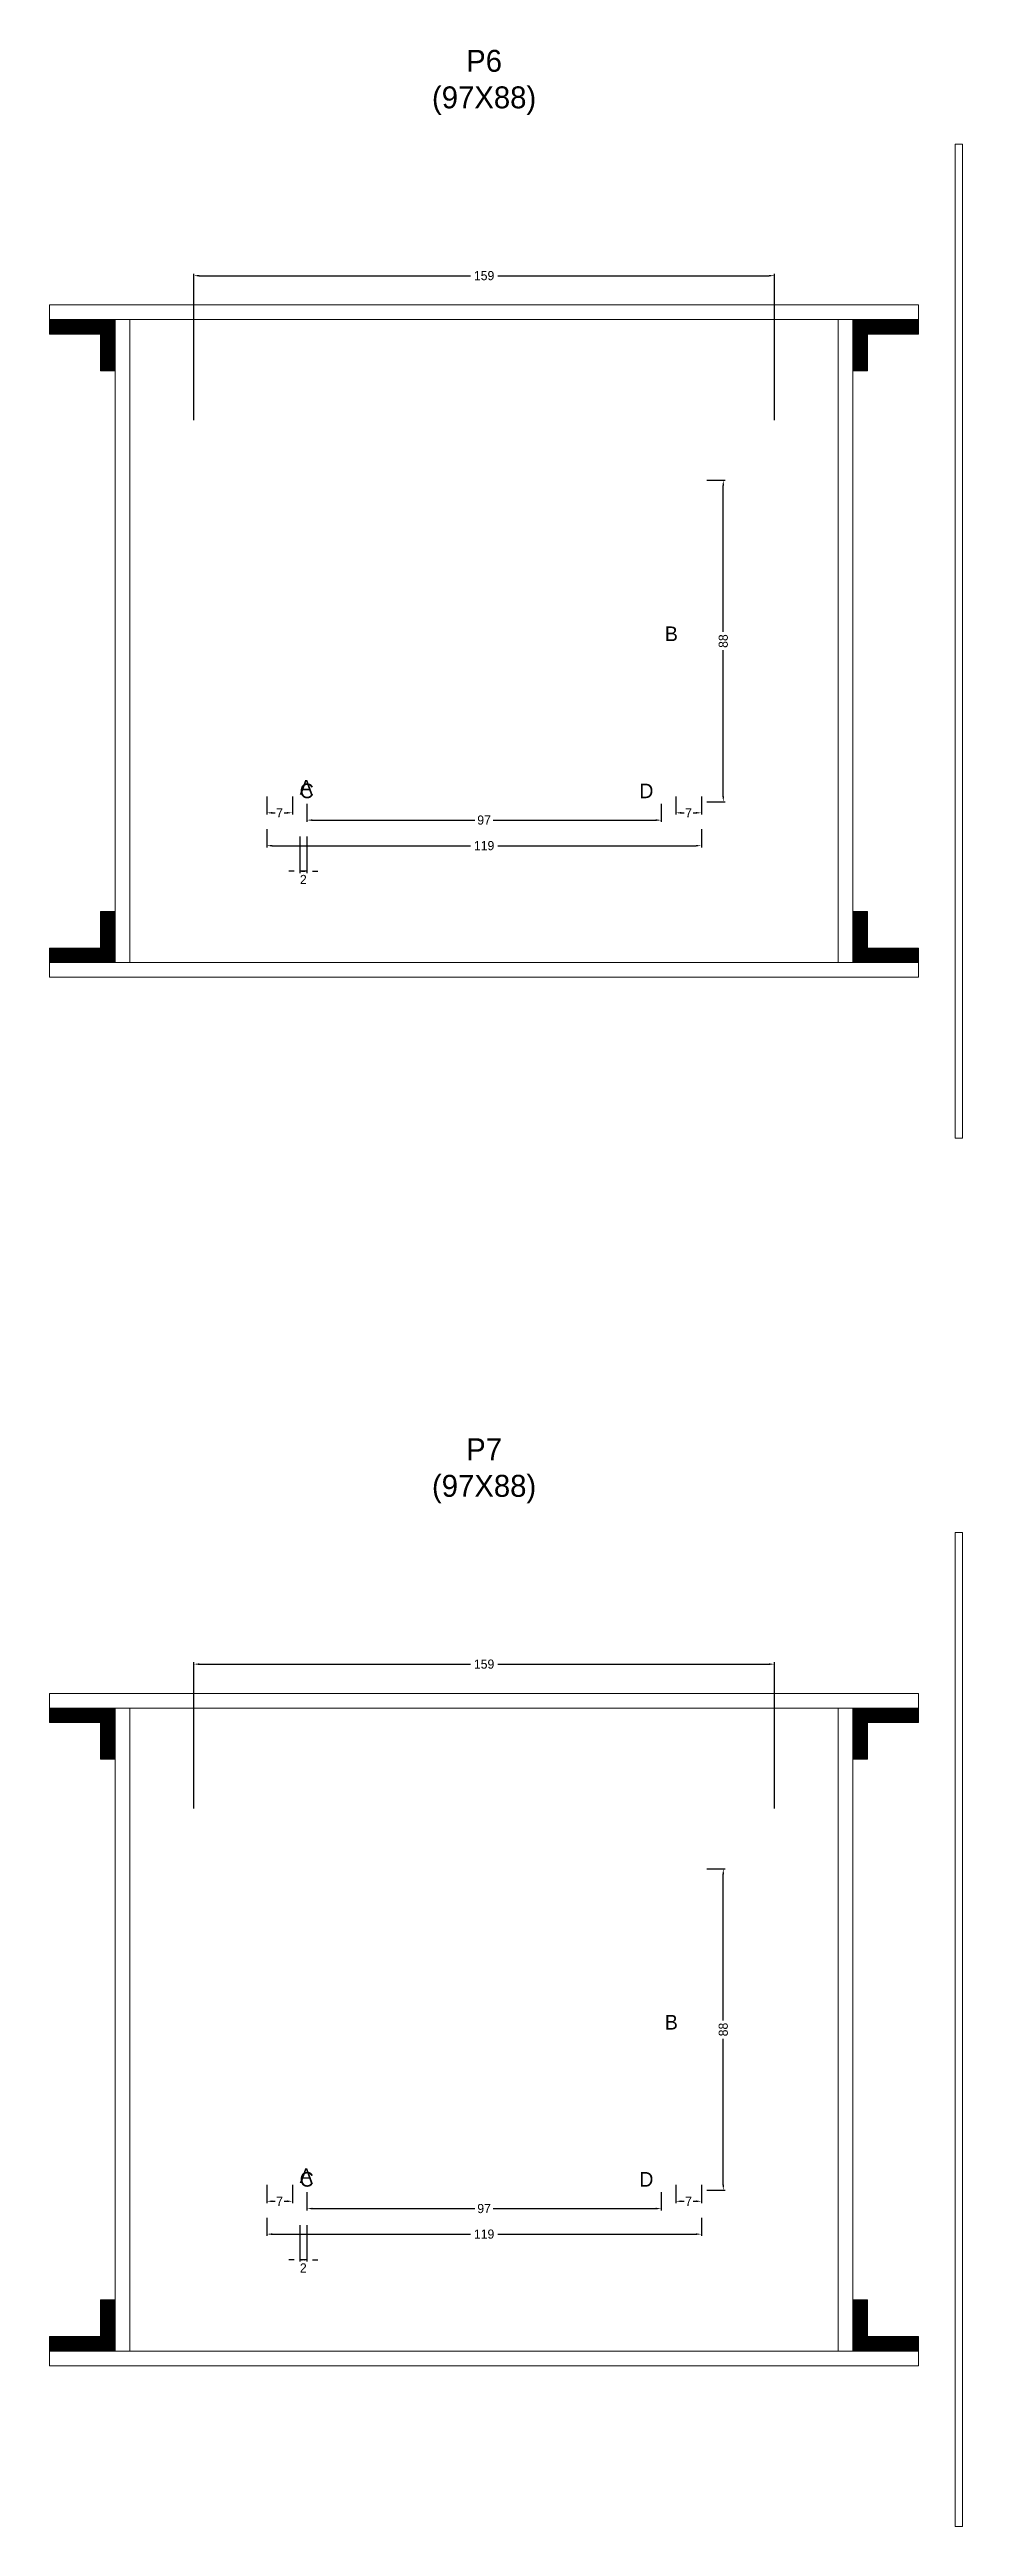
# Model space of a CAD drawing. Header units: centimetres. Extents: x -10500 to 4141, y -7986 to 295.
# Drawn here: x -119 to 131, y -2276 to -1598 of the extents above; entities that cross this region are included whole.
import ezdxf

# ---------------------------------------------------------------- set-up
doc = ezdxf.new("R2010")
doc.units = ezdxf.units.CM
for name, color, linetype in [('COTA', 241, 'Continuous'), ('Hachura', 251, 'Continuous'), ('NOMENCLATURA', 7, 'Continuous'), ('SARRAFO', 251, 'Continuous')]:
    doc.layers.add(name, color=color, linetype=linetype)
doc.dimstyles.new('cotax2', dxfattribs={"dimtxt": 2.5, "dimasz": 1.5, "dimexe": 0.5, "dimexo": 0.5, "dimgap": 0.5, "dimtad": 1, "dimcen": 2.5, "dimazin": 3, "dimtfac": 1, "dimtmove": 0, "dimatfit": 3})

msp = doc.modelspace()

# ---------------------------------------------------------------- texts
at = {"layer": 'NOMENCLATURA'}
for s, p in [('B', (49.5, -1760)), ('A', (-50.5, -1802)), ('C', (-50.5, -1803)), ('D', (42.5, -1803)), ('B', (49.5, -2140)), ('A', (-50.5, -2182)), ('C', (-50.5, -2183)), ('D', (42.5, -2183))]:
    msp.add_text(s, height=4, dxfattribs=at).set_placement(p)
at = {"layer": 'NOMENCLATURA', "char_height": 6, "attachment_point": 8}
for s, insert in [('P6\\P(97X88)', (0, -1616)), ('P7\\P(97X88)', (0, -1996))]:
    msp.add_mtext(s, dxfattribs=dict(at, insert=insert))

# ---------------------------------------------------------------- blocks, each defined once
blk = doc.blocks.new('_CLOSEDFILLED')
at = {"color": 0, "linetype": 'BYBLOCK'}
blk.add_solid([(-1, 0.16), (0, 0), (-1, -0.16)], dxfattribs=at)
blk = doc.blocks.new('*D170')
for p, q in [((-59.5, -2191.5), (-59.5, -2196.5)), ((-58, -2196), (-3.75, -2196)), ((3.75, -2196), (58, -2196)), ((59.5, -2191.5), (59.5, -2196.5))]:
    blk.add_line(p, q)
at = {"layer": 'Defpoints'}
for p in [(-59.5, -2191), (-59.5, -2196), (59.5, -2191)]:
    blk.add_point(p, dxfattribs=at)
at = {"layer": 'COTA', "xscale": 1.5, "yscale": 1.5, "rotation": 180}
blk.add_blockref('_CLOSEDFILLED', (-59.5, -2196), dxfattribs=at)
at = {"layer": 'COTA', "xscale": 1.5, "yscale": 1.5}
blk.add_blockref('_CLOSEDFILLED', (59.5, -2196), dxfattribs=at)
at = {"layer": 'COTA', "insert": (0, -2196), "char_height": 2.5, "attachment_point": 5}
blk.add_mtext('119', dxfattribs=at)
blk = doc.blocks.new('*D171')
for p, q in [((-48.5, -2184.5), (-48.5, -2189.5)), ((-47, -2189), (-2.5, -2189)), ((2.5, -2189), (47, -2189)), ((48.5, -2184.5), (48.5, -2189.5))]:
    blk.add_line(p, q)
at = {"layer": 'Defpoints'}
for p in [(-48.5, -2184), (-48.5, -2189), (48.5, -2184)]:
    blk.add_point(p, dxfattribs=at)
at = {"layer": 'COTA', "xscale": 1.5, "yscale": 1.5, "rotation": 180}
blk.add_blockref('_CLOSEDFILLED', (-48.5, -2189), dxfattribs=at)
at = {"layer": 'COTA', "xscale": 1.5, "yscale": 1.5}
blk.add_blockref('_CLOSEDFILLED', (48.5, -2189), dxfattribs=at)
at = {"layer": 'COTA', "insert": (0, -2189), "char_height": 2.5, "attachment_point": 5}
blk.add_mtext('97', dxfattribs=at)
blk = doc.blocks.new('*D172')
for p, q in [((61, -2096), (66, -2096)), ((65.5, -2137.5), (65.5, -2097.5)), ((65.5, -2182.5), (65.5, -2142.5)), ((61, -2184), (66, -2184))]:
    blk.add_line(p, q)
at = {"layer": 'Defpoints'}
for p in [(60.5, -2096), (60.5, -2184), (65.5, -2184)]:
    blk.add_point(p, dxfattribs=at)
at = {"layer": 'COTA', "xscale": 1.5, "yscale": 1.5}
for p, rotation in [((65.5, -2096), 90), ((65.5, -2184), 270)]:
    blk.add_blockref('_CLOSEDFILLED', p, dxfattribs=dict(at, rotation=rotation))
at = {"layer": 'COTA', "insert": (65.5, -2140), "char_height": 2.5, "attachment_point": 5, "rotation": 90}
blk.add_mtext('88', dxfattribs=at)
blk = doc.blocks.new('*D173')
for p, q in [((-59.5, -2182.5), (-59.5, -2187.5)), ((-52.5, -2182.5), (-52.5, -2187.5)), ((-58, -2187), (-57.25, -2187)), ((-54.75, -2187), (-54, -2187))]:
    blk.add_line(p, q)
at = {"layer": 'Defpoints'}
for p in [(-59.5, -2182), (-52.5, -2182), (-59.5, -2187)]:
    blk.add_point(p, dxfattribs=at)
at = {"layer": 'COTA', "xscale": 1.5, "yscale": 1.5, "rotation": 180}
blk.add_blockref('_CLOSEDFILLED', (-59.5, -2187), dxfattribs=at)
at = {"layer": 'COTA', "xscale": 1.5, "yscale": 1.5}
blk.add_blockref('_CLOSEDFILLED', (-52.5, -2187), dxfattribs=at)
at = {"layer": 'COTA', "insert": (-56, -2187), "char_height": 2.5, "attachment_point": 5}
blk.add_mtext('7', dxfattribs=at)
blk = doc.blocks.new('*D174')
for p, q in [((52.5, -2182.5), (52.5, -2187.5)), ((59.5, -2182.5), (59.5, -2187.5)), ((54, -2187), (54.75, -2187)), ((57.25, -2187), (58, -2187))]:
    blk.add_line(p, q)
at = {"layer": 'Defpoints'}
for p in [(52.5, -2182), (59.5, -2182), (52.5, -2187)]:
    blk.add_point(p, dxfattribs=at)
at = {"layer": 'COTA', "xscale": 1.5, "yscale": 1.5, "rotation": 180}
blk.add_blockref('_CLOSEDFILLED', (52.5, -2187), dxfattribs=at)
at = {"layer": 'COTA', "xscale": 1.5, "yscale": 1.5}
blk.add_blockref('_CLOSEDFILLED', (59.5, -2187), dxfattribs=at)
at = {"layer": 'COTA', "insert": (56, -2187), "char_height": 2.5, "attachment_point": 5}
blk.add_mtext('7', dxfattribs=at)
blk = doc.blocks.new('*D175')
for p, q in [((-79.5, -2079.5), (-79.5, -2039.5)), ((-78, -2040), (-3.75, -2040)), ((3.75, -2040), (78, -2040)), ((79.5, -2079.5), (79.5, -2039.5))]:
    blk.add_line(p, q)
at = {"layer": 'Defpoints'}
for p in [(-79.5, -2040), (-79.5, -2080), (79.5, -2080)]:
    blk.add_point(p, dxfattribs=at)
at = {"layer": 'COTA', "xscale": 1.5, "yscale": 1.5, "rotation": 180}
blk.add_blockref('_CLOSEDFILLED', (-79.5, -2040), dxfattribs=at)
at = {"layer": 'COTA', "xscale": 1.5, "yscale": 1.5}
blk.add_blockref('_CLOSEDFILLED', (79.5, -2040), dxfattribs=at)
at = {"layer": 'COTA', "insert": (0, -2040), "char_height": 2.5, "attachment_point": 5}
blk.add_mtext('159', dxfattribs=at)
blk = doc.blocks.new('*D144')
for p, q in [((-59.5, -1811.5), (-59.5, -1816.5)), ((-58, -1816), (-3.75, -1816)), ((3.75, -1816), (58, -1816)), ((59.5, -1811.5), (59.5, -1816.5))]:
    blk.add_line(p, q)
at = {"layer": 'Defpoints'}
for p in [(-59.5, -1811), (-59.5, -1816), (59.5, -1811)]:
    blk.add_point(p, dxfattribs=at)
at = {"layer": 'COTA', "xscale": 1.5, "yscale": 1.5, "rotation": 180}
blk.add_blockref('_CLOSEDFILLED', (-59.5, -1816), dxfattribs=at)
at = {"layer": 'COTA', "xscale": 1.5, "yscale": 1.5}
blk.add_blockref('_CLOSEDFILLED', (59.5, -1816), dxfattribs=at)
at = {"layer": 'COTA', "insert": (0, -1816), "char_height": 2.5, "attachment_point": 5}
blk.add_mtext('119', dxfattribs=at)
blk = doc.blocks.new('*D145')
for p, q in [((-48.5, -1804.5), (-48.5, -1809.5)), ((-47, -1809), (-2.5, -1809)), ((2.5, -1809), (47, -1809)), ((48.5, -1804.5), (48.5, -1809.5))]:
    blk.add_line(p, q)
at = {"layer": 'Defpoints'}
for p in [(-48.5, -1804), (-48.5, -1809), (48.5, -1804)]:
    blk.add_point(p, dxfattribs=at)
at = {"layer": 'COTA', "xscale": 1.5, "yscale": 1.5, "rotation": 180}
blk.add_blockref('_CLOSEDFILLED', (-48.5, -1809), dxfattribs=at)
at = {"layer": 'COTA', "xscale": 1.5, "yscale": 1.5}
blk.add_blockref('_CLOSEDFILLED', (48.5, -1809), dxfattribs=at)
at = {"layer": 'COTA', "insert": (0, -1809), "char_height": 2.5, "attachment_point": 5}
blk.add_mtext('97', dxfattribs=at)
blk = doc.blocks.new('*D146')
for p, q in [((61, -1716), (66, -1716)), ((65.5, -1757.5), (65.5, -1717.5)), ((65.5, -1802.5), (65.5, -1762.5)), ((61, -1804), (66, -1804))]:
    blk.add_line(p, q)
at = {"layer": 'Defpoints'}
for p in [(60.5, -1716), (60.5, -1804), (65.5, -1804)]:
    blk.add_point(p, dxfattribs=at)
at = {"layer": 'COTA', "xscale": 1.5, "yscale": 1.5}
for p, rotation in [((65.5, -1716), 90), ((65.5, -1804), 270)]:
    blk.add_blockref('_CLOSEDFILLED', p, dxfattribs=dict(at, rotation=rotation))
at = {"layer": 'COTA', "insert": (65.5, -1760), "char_height": 2.5, "attachment_point": 5, "rotation": 90}
blk.add_mtext('88', dxfattribs=at)
blk = doc.blocks.new('*D147')
for p, q in [((-59.5, -1802.5), (-59.5, -1807.5)), ((-52.5, -1802.5), (-52.5, -1807.5)), ((-58, -1807), (-57.25, -1807)), ((-54.75, -1807), (-54, -1807))]:
    blk.add_line(p, q)
at = {"layer": 'Defpoints'}
for p in [(-59.5, -1802), (-52.5, -1802), (-59.5, -1807)]:
    blk.add_point(p, dxfattribs=at)
at = {"layer": 'COTA', "xscale": 1.5, "yscale": 1.5, "rotation": 180}
blk.add_blockref('_CLOSEDFILLED', (-59.5, -1807), dxfattribs=at)
at = {"layer": 'COTA', "xscale": 1.5, "yscale": 1.5}
blk.add_blockref('_CLOSEDFILLED', (-52.5, -1807), dxfattribs=at)
at = {"layer": 'COTA', "insert": (-56, -1807), "char_height": 2.5, "attachment_point": 5}
blk.add_mtext('7', dxfattribs=at)
blk = doc.blocks.new('*D148')
for p, q in [((52.5, -1802.5), (52.5, -1807.5)), ((59.5, -1802.5), (59.5, -1807.5)), ((54, -1807), (54.75, -1807)), ((57.25, -1807), (58, -1807))]:
    blk.add_line(p, q)
at = {"layer": 'Defpoints'}
for p in [(52.5, -1802), (59.5, -1802), (52.5, -1807)]:
    blk.add_point(p, dxfattribs=at)
at = {"layer": 'COTA', "xscale": 1.5, "yscale": 1.5, "rotation": 180}
blk.add_blockref('_CLOSEDFILLED', (52.5, -1807), dxfattribs=at)
at = {"layer": 'COTA', "xscale": 1.5, "yscale": 1.5}
blk.add_blockref('_CLOSEDFILLED', (59.5, -1807), dxfattribs=at)
at = {"layer": 'COTA', "insert": (56, -1807), "char_height": 2.5, "attachment_point": 5}
blk.add_mtext('7', dxfattribs=at)
blk = doc.blocks.new('*D149')
for p, q in [((-79.5, -1699.5), (-79.5, -1659.5)), ((-78, -1660), (-3.75, -1660)), ((3.75, -1660), (78, -1660)), ((79.5, -1699.5), (79.5, -1659.5))]:
    blk.add_line(p, q)
at = {"layer": 'Defpoints'}
for p in [(-79.5, -1660), (-79.5, -1700), (79.5, -1700)]:
    blk.add_point(p, dxfattribs=at)
at = {"layer": 'COTA', "xscale": 1.5, "yscale": 1.5, "rotation": 180}
blk.add_blockref('_CLOSEDFILLED', (-79.5, -1660), dxfattribs=at)
at = {"layer": 'COTA', "xscale": 1.5, "yscale": 1.5}
blk.add_blockref('_CLOSEDFILLED', (79.5, -1660), dxfattribs=at)
at = {"layer": 'COTA', "insert": (0, -1660), "char_height": 2.5, "attachment_point": 5}
blk.add_mtext('159', dxfattribs=at)

# ---------------------------------------------------------------- dimensions: what is measured, and where the dimension line sits
at = {"layer": 'COTA'}
for base, p1, p2, picture, middle in [((-79.5, -1660), (-79.5, -1700), (79.5, -1700), '*D149', (0, -1660)), ((-59.5, -1807), (-59.5, -1802), (-52.5, -1802), '*D147', (-56, -1807)), ((52.5, -1807), (52.5, -1802), (59.5, -1802), '*D148', (56, -1807)), ((-48.5, -1809), (-48.5, -1804), (48.5, -1804), '*D145', (0, -1809)), ((-59.5, -1816), (-59.5, -1811), (59.5, -1811), '*D144', (0, -1816)), ((-79.5, -2040), (-79.5, -2080), (79.5, -2080), '*D175', (0, -2040)), ((-59.5, -2187), (-59.5, -2182), (-52.5, -2182), '*D173', (-56, -2187)), ((52.5, -2187), (52.5, -2182), (59.5, -2182), '*D174', (56, -2187)), ((-48.5, -2189), (-48.5, -2184), (48.5, -2184), '*D171', (0, -2189)), ((-59.5, -2196), (-59.5, -2191), (59.5, -2191), '*D170', (0, -2196))]:
    dim = msp.add_linear_dim(base=base, p1=p1, p2=p2, dimstyle='cotax2', dxfattribs=at)
    dim.commit()
    dim.dimension.update_dxf_attribs({"geometry": picture, "text_midpoint": middle})
for base, p1, p2, picture, middle in [((65.5, -1804), (60.5, -1804), (60.5, -1716), '*D146', (65.5, -1760)), ((65.5, -2184), (60.5, -2184), (60.5, -2096), '*D172', (65.5, -2140))]:
    dim = msp.add_linear_dim(base=base, p1=p1, p2=p2, angle=90, dimstyle='cotax2', dxfattribs=at)
    dim.commit()
    dim.dimension.update_dxf_attribs({"geometry": picture, "text_midpoint": middle})
for base, p1, p2 in [((-48.5, -1823), (-48.5, -1813), (-50.5, -1813)), ((-48.5, -2203), (-48.5, -2193), (-50.5, -2193))]:
    msp.add_linear_dim(base=base, p1=p1, p2=p2, dimstyle='cotax2', dxfattribs=at).render()

# ---------------------------------------------------------------- hatches: boundary and pattern name
at = {"layer": 'SARRAFO'}
h = msp.add_hatch(dxfattribs=at)
h.set_pattern_fill('SOLID', scale=2)
h.paths.add_polyline_path([(-119, -1676), (-105, -1676), (-105, -1672), (-119, -1672)])
h = msp.add_hatch(dxfattribs=at)
h.set_pattern_fill('SOLID', scale=2)
h.paths.add_polyline_path([(-105, -1686), (-101, -1686), (-101, -1672), (-105, -1672)])
h = msp.add_hatch(dxfattribs=at)
h.set_pattern_fill('SOLID', scale=2)
h.paths.add_polyline_path([(101, -1686), (105, -1686), (105, -1672), (101, -1672)])
h = msp.add_hatch(dxfattribs=at)
h.set_pattern_fill('SOLID', scale=2)
h.paths.add_polyline_path([(105, -1676), (119, -1676), (119, -1672), (105, -1672)])
h = msp.add_hatch(dxfattribs=at)
h.set_pattern_fill('SOLID', scale=2)
h.paths.add_polyline_path([(-105, -1848), (-101, -1848), (-101, -1834), (-105, -1834)])
h = msp.add_hatch(dxfattribs=at)
h.set_pattern_fill('SOLID', scale=2)
h.paths.add_polyline_path([(101, -1848), (105, -1848), (105, -1834), (101, -1834)])
h = msp.add_hatch(dxfattribs=at)
h.set_pattern_fill('SOLID', scale=2)
h.paths.add_polyline_path([(-119, -1848), (-105, -1848), (-105, -1844), (-119, -1844)])
h = msp.add_hatch(dxfattribs=at)
h.set_pattern_fill('SOLID', scale=2)
h.paths.add_polyline_path([(105, -1848), (119, -1848), (119, -1844), (105, -1844)])
h = msp.add_hatch(dxfattribs=at)
h.set_pattern_fill('SOLID', scale=2)
h.paths.add_polyline_path([(-119, -2056), (-105, -2056), (-105, -2052), (-119, -2052)])
h = msp.add_hatch(dxfattribs=at)
h.set_pattern_fill('SOLID', scale=2)
h.paths.add_polyline_path([(-105, -2066), (-101, -2066), (-101, -2052), (-105, -2052)])
h = msp.add_hatch(dxfattribs=at)
h.set_pattern_fill('SOLID', scale=2)
h.paths.add_polyline_path([(101, -2066), (105, -2066), (105, -2052), (101, -2052)])
h = msp.add_hatch(dxfattribs=at)
h.set_pattern_fill('SOLID', scale=2)
h.paths.add_polyline_path([(105, -2056), (119, -2056), (119, -2052), (105, -2052)])
h = msp.add_hatch(dxfattribs=at)
h.set_pattern_fill('SOLID', scale=2)
h.paths.add_polyline_path([(-105, -2228), (-101, -2228), (-101, -2214), (-105, -2214)])
h = msp.add_hatch(dxfattribs=at)
h.set_pattern_fill('SOLID', scale=2)
h.paths.add_polyline_path([(101, -2228), (105, -2228), (105, -2214), (101, -2214)])
h = msp.add_hatch(dxfattribs=at)
h.set_pattern_fill('SOLID', scale=2)
h.paths.add_polyline_path([(-119, -2228), (-105, -2228), (-105, -2224), (-119, -2224)])
h = msp.add_hatch(dxfattribs=at)
h.set_pattern_fill('SOLID', scale=2)
h.paths.add_polyline_path([(105, -2228), (119, -2228), (119, -2224), (105, -2224)])

# ---------------------------------------------------------------- linework, layer by layer
at = {"layer": 'Hachura', "lineweight": 13}
for points in [[(129, -1896), (131, -1896), (131, -1624), (129, -1624)], [(129, -2276), (131, -2276), (131, -2004), (129, -2004)]]:
    msp.add_lwpolyline(points, close=True, dxfattribs=at)
at = {"layer": 'Hachura', "lineweight": 18}
for points in [[(-119, -1672), (119, -1672), (119, -1668), (-119, -1668)], [(-101, -1848), (-97, -1848), (-97, -1672), (-101, -1672)], [(97, -1848), (101, -1848), (101, -1672), (97, -1672)], [(-119, -1852), (119, -1852), (119, -1848), (-119, -1848)], [(-119, -2052), (119, -2052), (119, -2048), (-119, -2048)], [(-101, -2228), (-97, -2228), (-97, -2052), (-101, -2052)], [(97, -2228), (101, -2228), (101, -2052), (97, -2052)], [(-119, -2232), (119, -2232), (119, -2228), (-119, -2228)]]:
    msp.add_lwpolyline(points, close=True, dxfattribs=at)
at = {"layer": 'SARRAFO', "lineweight": 13}
for points in [[(-119, -1676), (-105, -1676), (-105, -1672), (-119, -1672)], [(-105, -1686), (-101, -1686), (-101, -1672), (-105, -1672)], [(101, -1686), (105, -1686), (105, -1672), (101, -1672)], [(105, -1676), (119, -1676), (119, -1672), (105, -1672)], [(-105, -1848), (-101, -1848), (-101, -1834), (-105, -1834)], [(101, -1848), (105, -1848), (105, -1834), (101, -1834)], [(-119, -1848), (-105, -1848), (-105, -1844), (-119, -1844)], [(105, -1848), (119, -1848), (119, -1844), (105, -1844)], [(-119, -2056), (-105, -2056), (-105, -2052), (-119, -2052)], [(-105, -2066), (-101, -2066), (-101, -2052), (-105, -2052)], [(101, -2066), (105, -2066), (105, -2052), (101, -2052)], [(105, -2056), (119, -2056), (119, -2052), (105, -2052)], [(-105, -2228), (-101, -2228), (-101, -2214), (-105, -2214)], [(101, -2228), (105, -2228), (105, -2214), (101, -2214)], [(-119, -2228), (-105, -2228), (-105, -2224), (-119, -2224)], [(105, -2228), (119, -2228), (119, -2224), (105, -2224)]]:
    msp.add_lwpolyline(points, close=True, dxfattribs=at)

msp.set_redraw_order([(e.dxf.handle, doc.entitydb.next_handle()) for e in msp.query("TEXT MTEXT ATTDEF DIMENSION ARC_DIMENSION")])  # texts and dimensions are drawn at this point

doc.saveas('drawing.dxf')
